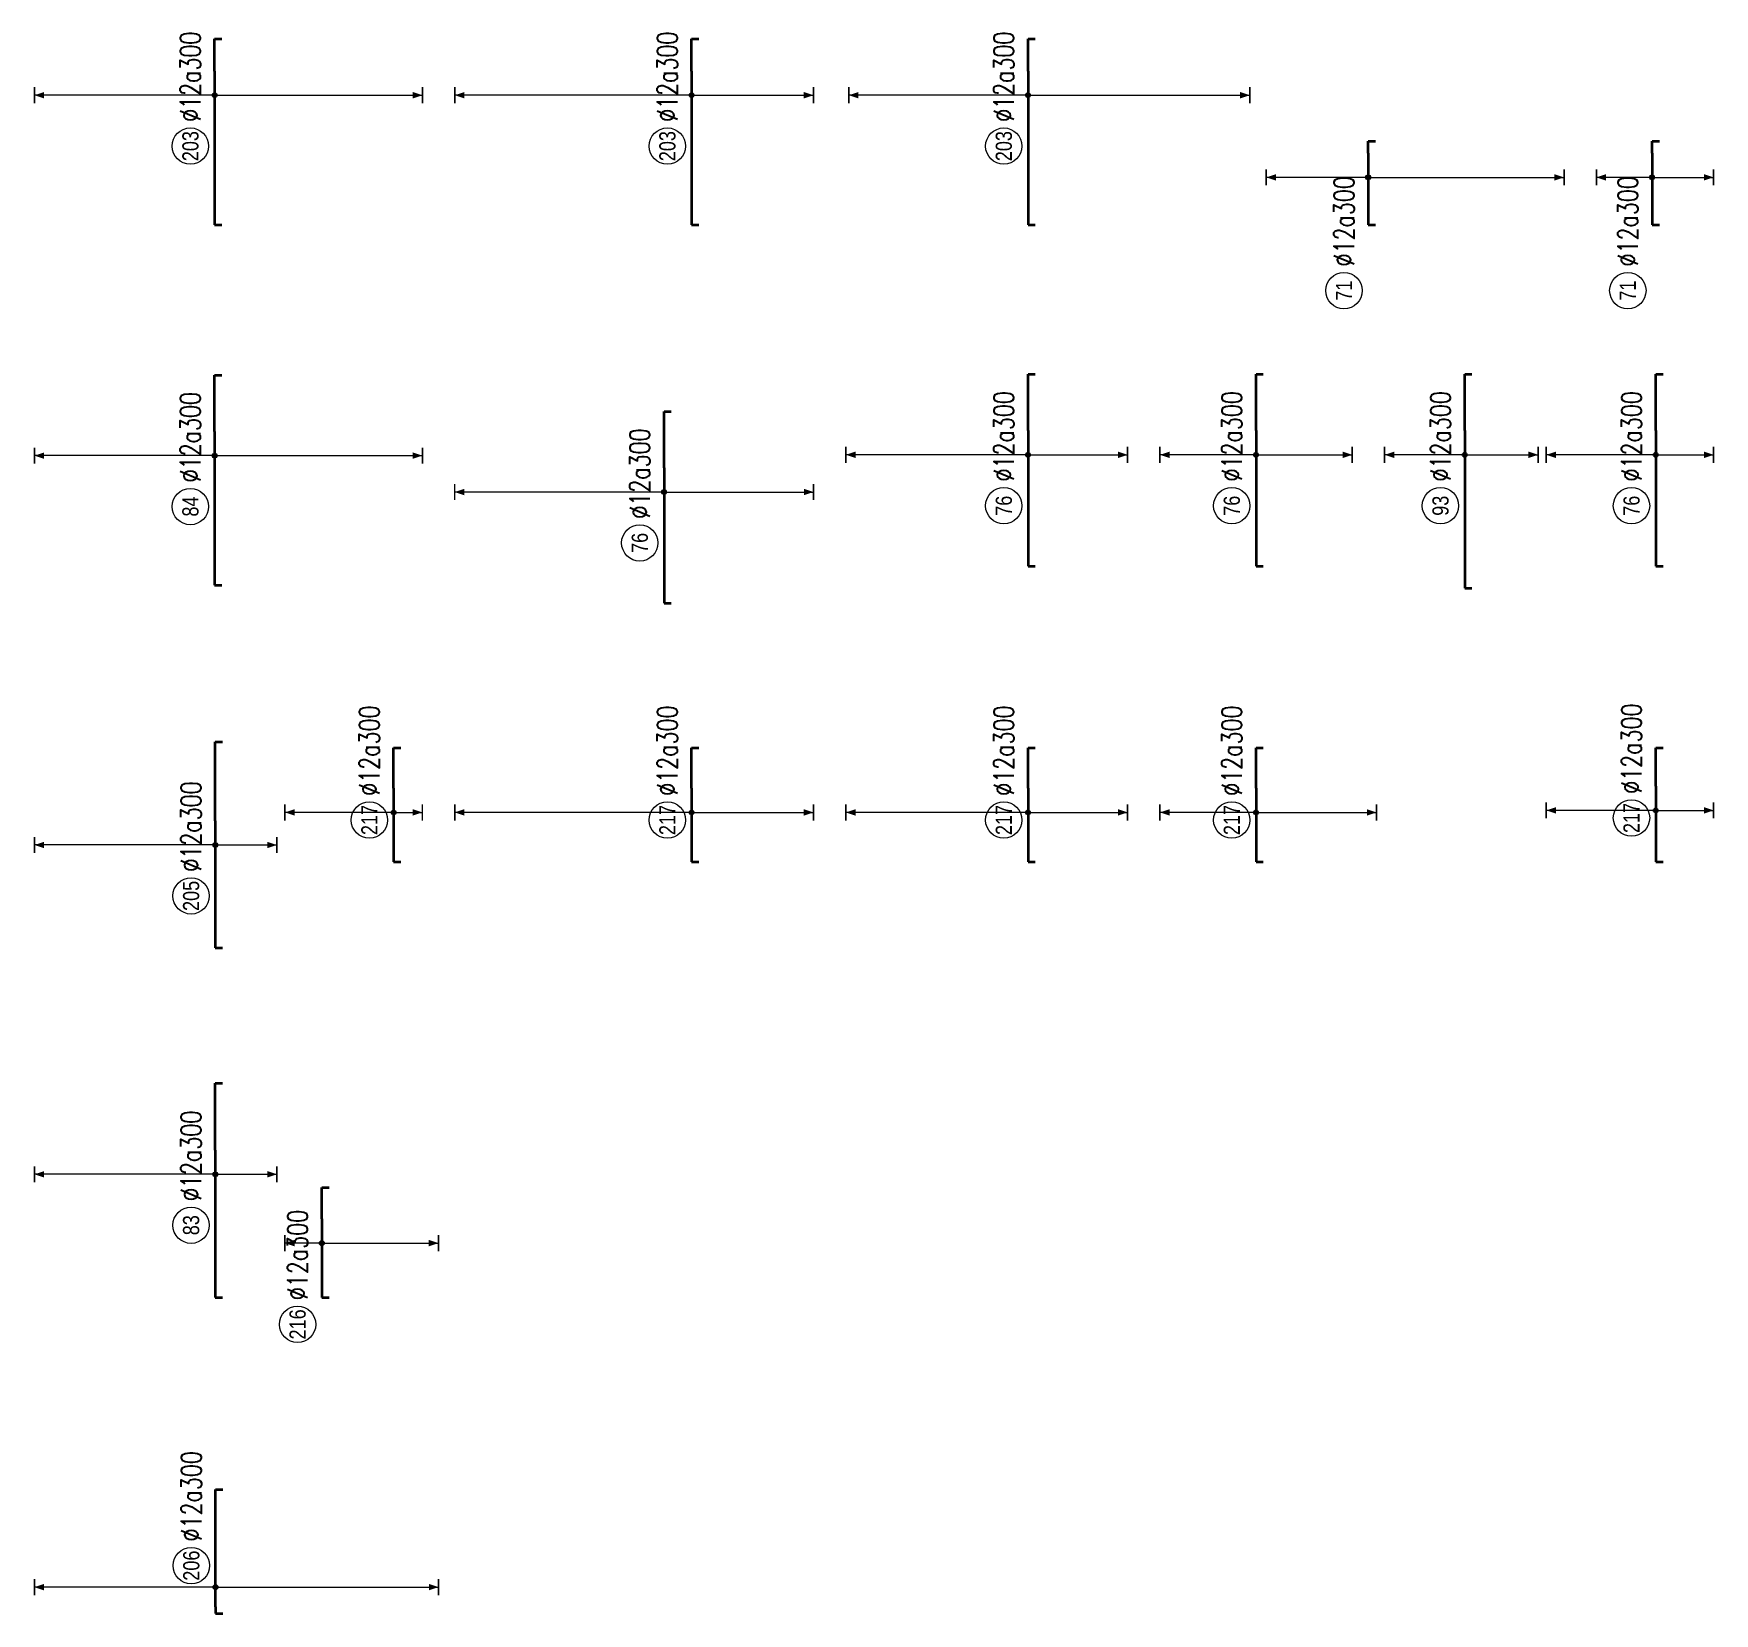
# Model space of a CAD drawing. Header units: millimetres. Extents: x -247377 to 927516, y -864259 to 155594.
# Drawn here: x 175549 to 217139, y -338570 to -299470 of the extents above; entities that cross this region are included whole.
import ezdxf
from ezdxf.enums import TextEntityAlignment as Align

# ---------------------------------------------------------------- set-up
doc = ezdxf.new("R2010")
doc.units = ezdxf.units.MM
doc.header["$MEASUREMENT"] = 0
for name, color, linetype, lineweight in [('NDC_S_DIM', 1, 'Continuous', 15), ('NDC_S_REBAR', 4, 'Continuous', 35), ('NDC_S_VN TEXT', 7, 'Continuous', 20)]:
    doc.layers.add(name, color=color, linetype=linetype, lineweight=lineweight)
doc.styles.add('ARIAL', font='arial.ttf', dxfattribs={"width": 0.8})
doc.styles.add('NDC_EN TXT', font='romans.shx', dxfattribs={"width": 0.8})

# ---------------------------------------------------------------- blocks, each defined once
blk = doc.blocks.new('*U423')
h = blk.add_hatch(color=6)
edge = h.paths.add_edge_path()
edge.add_arc((2.44, 0), 0.3, 0, 360)
at = {"layer": 'NDC_S_DIM', "color": 8}
for q in [(2.44, 22.41), (2.44, -27.59)]:
    blk.add_line((2.44, 0), q, dxfattribs=at)
for points in [[(1.44, 22.41, 0.2, 0.2, 0), (3.44, 22.41, 0, 0, 0)], [(1.44, -27.59, 0.2, 0.2, 0), (3.44, -27.59, 0, 0, 0)]]:
    blk.add_lwpolyline(points, format="xyseb", dxfattribs=at)
at = {"layer": 'NDC_S_DIM'}
blk.add_circle((5.1, 3), 2.25, dxfattribs=at)
at = {"layer": 'NDC_S_DIM', "color": 6}
blk.add_circle((2.44, 0), 0.3, dxfattribs=at)
at = {"layer": 'NDC_S_DIM', "color": 8}
for points in [[(2.04, 21.21), (2.44, 22.41), (2.84, 21.21)], [(2.04, -26.39), (2.44, -27.59), (2.84, -26.39)]]:
    blk.add_solid(points, dxfattribs=at)
at = {"layer": 'NDC_S_REBAR'}
for p, q in [((0, 0), (-0.81, 0)), ((-0.81, 0), (-0.81, -0.9)), ((0, 0), (14.54, 0)), ((14.54, 0), (14.54, -0.9)), ((-0.81, -0.9), (-0.81, -0.9)), ((14.54, -0.9), (14.54, -0.9))]:
    blk.add_line(p, q, dxfattribs=at)
at = {"layer": 'NDC_S_VN TEXT', "color": 3, "style": 'NDC_EN TXT', "width": 0.75}
blk.add_attdef('DKT', (8.1, 1.75), '', height=2.5, dxfattribs=at)
at = {"layer": 'NDC_S_VN TEXT', "style": 'ARIAL', "width": 0.8}
blk.add_attdef('KHT', text='', height=2, dxfattribs=at).set_placement((5.1, 3), align=Align.MIDDLE_CENTER)
blk = doc.blocks.new('*U424')
h = blk.add_hatch(color=6)
edge = h.paths.add_edge_path()
edge.add_arc((-2.99, 0), 0.3, 0, 360)
at = {"layer": 'NDC_S_DIM', "color": 8}
for q in [(-2.99, 22.38), (-2.99, -7.62)]:
    blk.add_line((-2.99, 0), q, dxfattribs=at)
for points in [[(-3.99, 22.38, 0.2, 0.2, 0), (-1.99, 22.38, 0, 0, 0)], [(-3.99, -7.62, 0.2, 0.2, 0), (-1.99, -7.62, 0, 0, 0)]]:
    blk.add_lwpolyline(points, format="xyseb", dxfattribs=at)
at = {"layer": 'NDC_S_DIM'}
blk.add_circle((-9.29, 3), 2.25, dxfattribs=at)
at = {"layer": 'NDC_S_DIM', "color": 6}
blk.add_circle((-2.99, 0), 0.3, dxfattribs=at)
at = {"layer": 'NDC_S_DIM', "color": 8}
for points in [[(-3.39, 21.18), (-2.99, 22.38), (-2.59, 21.18)], [(-3.39, -6.42), (-2.99, -7.62), (-2.59, -6.42)]]:
    blk.add_solid(points, dxfattribs=at)
at = {"layer": 'NDC_S_REBAR'}
for p, q in [((0, 0), (-18.23, 0)), ((-18.23, 0), (-18.23, -0.9)), ((0, 0), (8.27, 0)), ((8.27, 0), (8.27, -0.9)), ((-18.23, -0.9), (-18.23, -0.9)), ((8.27, -0.9), (8.27, -0.9))]:
    blk.add_line(p, q, dxfattribs=at)
at = {"layer": 'NDC_S_VN TEXT', "color": 3, "style": 'NDC_EN TXT', "width": 0.75}
blk.add_attdef('DKT', (-6.29, 1.75), '', height=2.5, dxfattribs=at)
at = {"layer": 'NDC_S_VN TEXT', "style": 'ARIAL', "width": 0.8}
blk.add_attdef('KHT', text='', height=2, dxfattribs=at).set_placement((-9.29, 3), align=Align.MIDDLE_CENTER)
blk = doc.blocks.new('*U426')
h = blk.add_hatch(color=6)
edge = h.paths.add_edge_path()
edge.add_arc((-2.99, 0), 0.3, 0, 360)
at = {"layer": 'NDC_S_DIM', "color": 8}
for q in [(-2.99, 22.38), (-2.99, -7.62)]:
    blk.add_line((-2.99, 0), q, dxfattribs=at)
for points in [[(-3.99, 22.38, 0.2, 0.2, 0), (-1.99, 22.38, 0, 0, 0)], [(-3.99, -7.62, 0.2, 0.2, 0), (-1.99, -7.62, 0, 0, 0)]]:
    blk.add_lwpolyline(points, format="xyseb", dxfattribs=at)
at = {"layer": 'NDC_S_DIM'}
blk.add_circle((-9.29, 3), 2.25, dxfattribs=at)
at = {"layer": 'NDC_S_DIM', "color": 6}
blk.add_circle((-2.99, 0), 0.3, dxfattribs=at)
at = {"layer": 'NDC_S_DIM', "color": 8}
for points in [[(-3.39, 21.18), (-2.99, 22.38), (-2.59, 21.18)], [(-3.39, -6.42), (-2.99, -7.62), (-2.59, -6.42)]]:
    blk.add_solid(points, dxfattribs=at)
at = {"layer": 'NDC_S_REBAR'}
for p, q in [((0, 0), (-15.73, 0)), ((-15.73, 0), (-15.73, -0.9)), ((0, 0), (9.77, 0)), ((9.77, 0), (9.77, -0.9)), ((-15.73, -0.9), (-15.73, -0.9)), ((9.77, -0.9), (9.77, -0.9))]:
    blk.add_line(p, q, dxfattribs=at)
at = {"layer": 'NDC_S_VN TEXT', "color": 3, "style": 'NDC_EN TXT', "width": 0.75}
blk.add_attdef('DKT', (-6.29, 1.75), '', height=2.5, dxfattribs=at)
at = {"layer": 'NDC_S_VN TEXT', "style": 'ARIAL', "width": 0.8}
blk.add_attdef('KHT', text='', height=2, dxfattribs=at).set_placement((-9.29, 3), align=Align.MIDDLE_CENTER)
blk = doc.blocks.new('*U425')
h = blk.add_hatch(color=6)
edge = h.paths.add_edge_path()
edge.add_arc((-2.99, 0), 0.3, 0, 360)
at = {"layer": 'NDC_S_DIM', "color": 8}
for q in [(-2.99, 4.56), (-2.99, -14.44)]:
    blk.add_line((-2.99, 0), q, dxfattribs=at)
for points in [[(-3.99, 4.56, 0.2, 0.2, 0), (-1.99, 4.56, 0, 0, 0)], [(-3.99, -14.44, 0.2, 0.2, 0), (-1.99, -14.44, 0, 0, 0)]]:
    blk.add_lwpolyline(points, format="xyseb", dxfattribs=at)
at = {"layer": 'NDC_S_DIM'}
blk.add_circle((-13.05, 3), 2.25, dxfattribs=at)
at = {"layer": 'NDC_S_DIM', "color": 6}
blk.add_circle((-2.99, 0), 0.3, dxfattribs=at)
at = {"layer": 'NDC_S_DIM', "color": 8}
for points in [[(-3.39, 3.36), (-2.99, 4.56), (-2.59, 3.36)], [(-3.39, -13.24), (-2.99, -14.44), (-2.59, -13.24)]]:
    blk.add_solid(points, dxfattribs=at)
at = {"layer": 'NDC_S_REBAR'}
for p, q in [((0, 0), (-9.71, 0)), ((-9.71, 0), (-9.71, -0.9)), ((0, 0), (3.89, 0)), ((3.89, 0), (3.89, -0.9)), ((-9.71, -0.9), (-9.71, -0.9)), ((3.89, -0.9), (3.89, -0.9))]:
    blk.add_line(p, q, dxfattribs=at)
at = {"layer": 'NDC_S_VN TEXT', "color": 3, "style": 'NDC_EN TXT', "width": 0.75}
blk.add_attdef('DKT', (-10.05, 1.75), '', height=2.5, dxfattribs=at)
at = {"layer": 'NDC_S_VN TEXT', "style": 'ARIAL', "width": 0.8}
blk.add_attdef('KHT', text='', height=2, dxfattribs=at).set_placement((-13.05, 3), align=Align.MIDDLE_CENTER)
blk = doc.blocks.new('*U428')
h = blk.add_hatch(color=6)
edge = h.paths.add_edge_path()
edge.add_arc((-2.99, 0), 0.3, 0, 360)
at = {"layer": 'NDC_S_DIM', "color": 8}
for q in [(-2.99, 22.3), (-2.99, -25.7)]:
    blk.add_line((-2.99, 0), q, dxfattribs=at)
for points in [[(-3.99, 22.3, 0.2, 0.2, 0), (-1.99, 22.3, 0, 0, 0)], [(-3.99, -25.7, 0.2, 0.2, 0), (-1.99, -25.7, 0, 0, 0)]]:
    blk.add_lwpolyline(points, format="xyseb", dxfattribs=at)
at = {"layer": 'NDC_S_DIM'}
blk.add_circle((-9.29, 3), 2.25, dxfattribs=at)
at = {"layer": 'NDC_S_DIM', "color": 6}
blk.add_circle((-2.99, 0), 0.3, dxfattribs=at)
at = {"layer": 'NDC_S_DIM', "color": 8}
for points in [[(-3.39, 21.1), (-2.99, 22.3), (-2.59, 21.1)], [(-3.39, -24.5), (-2.99, -25.7), (-2.59, -24.5)]]:
    blk.add_solid(points, dxfattribs=at)
at = {"layer": 'NDC_S_REBAR'}
for p, q in [((0, 0), (-19.01, 0)), ((-19.01, 0), (-19.01, -0.9)), ((0, 0), (3.99, 0)), ((3.99, 0), (3.99, -0.9)), ((-19.01, -0.9), (-19.01, -0.9)), ((3.99, -0.9), (3.99, -0.9))]:
    blk.add_line(p, q, dxfattribs=at)
at = {"layer": 'NDC_S_VN TEXT', "color": 3, "style": 'NDC_EN TXT', "width": 0.75}
blk.add_attdef('DKT', (-6.29, 1.75), '', height=2.5, dxfattribs=at)
at = {"layer": 'NDC_S_VN TEXT', "style": 'ARIAL', "width": 0.8}
blk.add_attdef('KHT', text='', height=2, dxfattribs=at).set_placement((-9.29, 3), align=Align.MIDDLE_CENTER)
blk = doc.blocks.new('*U427')
h = blk.add_hatch(color=6)
edge = h.paths.add_edge_path()
edge.add_arc((-2.99, 0), 0.3, 0, 360)
at = {"layer": 'NDC_S_DIM', "color": 8}
for q in [(-2.99, 22.3), (-2.99, -25.7)]:
    blk.add_line((-2.99, 0), q, dxfattribs=at)
for points in [[(-3.99, 22.3, 0.2, 0.2, 0), (-1.99, 22.3, 0, 0, 0)], [(-3.99, -25.7, 0.2, 0.2, 0), (-1.99, -25.7, 0, 0, 0)]]:
    blk.add_lwpolyline(points, format="xyseb", dxfattribs=at)
at = {"layer": 'NDC_S_DIM'}
blk.add_circle((-9.29, 3), 2.25, dxfattribs=at)
at = {"layer": 'NDC_S_DIM', "color": 6}
blk.add_circle((-2.99, 0), 0.3, dxfattribs=at)
at = {"layer": 'NDC_S_DIM', "color": 8}
for points in [[(-3.39, 21.1), (-2.99, 22.3), (-2.59, 21.1)], [(-3.39, -24.5), (-2.99, -25.7), (-2.59, -24.5)]]:
    blk.add_solid(points, dxfattribs=at)
at = {"layer": 'NDC_S_REBAR'}
for p, q in [((0, 0), (-19.01, 0)), ((-19.01, 0), (-19.01, -0.9)), ((0, 0), (6.99, 0)), ((6.99, 0), (6.99, -0.9)), ((-19.01, -0.9), (-19.01, -0.9)), ((6.99, -0.9), (6.99, -0.9))]:
    blk.add_line(p, q, dxfattribs=at)
at = {"layer": 'NDC_S_VN TEXT', "color": 3, "style": 'NDC_EN TXT', "width": 0.75}
blk.add_attdef('DKT', (-6.29, 1.75), '', height=2.5, dxfattribs=at)
at = {"layer": 'NDC_S_VN TEXT', "style": 'ARIAL', "width": 0.8}
blk.add_attdef('KHT', text='', height=2, dxfattribs=at).set_placement((-9.29, 3), align=Align.MIDDLE_CENTER)
blk = doc.blocks.new('*U435')
h = blk.add_hatch(color=6)
edge = h.paths.add_edge_path()
edge.add_arc((-2.99, 0), 0.3, 0, 360)
at = {"layer": 'NDC_S_DIM', "color": 8}
for q in [(-2.99, 13.45), (-2.99, -3.55)]:
    blk.add_line((-2.99, 0), q, dxfattribs=at)
for points in [[(-3.99, 13.45, 0.2, 0.2, 0), (-1.99, 13.45, 0, 0, 0)], [(-3.99, -3.55, 0.2, 0.2, 0), (-1.99, -3.55, 0, 0, 0)]]:
    blk.add_lwpolyline(points, format="xyseb", dxfattribs=at)
at = {"layer": 'NDC_S_DIM'}
blk.add_circle((-3.93, 3), 2.25, dxfattribs=at)
at = {"layer": 'NDC_S_DIM', "color": 6}
blk.add_circle((-2.99, 0), 0.3, dxfattribs=at)
at = {"layer": 'NDC_S_DIM', "color": 8}
for points in [[(-3.39, 12.25), (-2.99, 13.45), (-2.59, 12.25)], [(-3.39, -2.35), (-2.99, -3.55), (-2.59, -2.35)]]:
    blk.add_solid(points, dxfattribs=at)
at = {"layer": 'NDC_S_REBAR'}
for p, q in [((0, 0), (-9.11, 0)), ((-9.11, 0), (-9.11, -0.9)), ((0, 0), (4.99, 0)), ((4.99, 0), (4.99, -0.9)), ((-9.11, -0.9), (-9.11, -0.9)), ((4.99, -0.9), (4.99, -0.9))]:
    blk.add_line(p, q, dxfattribs=at)
at = {"layer": 'NDC_S_VN TEXT', "color": 3, "style": 'NDC_EN TXT', "width": 0.75}
blk.add_attdef('DKT', (-0.93, 1.75), '', height=2.5, dxfattribs=at)
at = {"layer": 'NDC_S_VN TEXT', "style": 'ARIAL', "width": 0.8}
blk.add_attdef('KHT', text='', height=2, dxfattribs=at).set_placement((-3.93, 3), align=Align.MIDDLE_CENTER)
blk = doc.blocks.new('*U432')
h = blk.add_hatch(color=6)
edge = h.paths.add_edge_path()
edge.add_arc((-2.99, 0), 0.3, 0, 360)
at = {"layer": 'NDC_S_DIM', "color": 8}
for q in [(-2.99, 29.31), (-2.99, -15.08)]:
    blk.add_line((-2.99, 0), q, dxfattribs=at)
for points in [[(-3.99, 29.31, 0.2, 0.2, 0), (-1.99, 29.31, 0, 0, 0)], [(-3.99, -15.08, 0.2, 0.2, 0), (-1.99, -15.08, 0, 0, 0)]]:
    blk.add_lwpolyline(points, format="xyseb", dxfattribs=at)
at = {"layer": 'NDC_S_DIM'}
blk.add_circle((-3.93, 3), 2.25, dxfattribs=at)
at = {"layer": 'NDC_S_DIM', "color": 6}
blk.add_circle((-2.99, 0), 0.3, dxfattribs=at)
at = {"layer": 'NDC_S_DIM', "color": 8}
for points in [[(-3.39, 28.11), (-2.99, 29.31), (-2.59, 28.11)], [(-3.39, -13.88), (-2.99, -15.08), (-2.59, -13.88)]]:
    blk.add_solid(points, dxfattribs=at)
at = {"layer": 'NDC_S_REBAR'}
for p, q in [((0, 0), (-9.11, 0)), ((-9.11, 0), (-9.11, -0.9)), ((0, 0), (4.99, 0)), ((4.99, 0), (4.99, -0.9)), ((-9.11, -0.9), (-9.11, -0.9)), ((4.99, -0.9), (4.99, -0.9))]:
    blk.add_line(p, q, dxfattribs=at)
at = {"layer": 'NDC_S_VN TEXT', "color": 3, "style": 'NDC_EN TXT', "width": 0.75}
blk.add_attdef('DKT', (-0.93, 1.75), '', height=2.5, dxfattribs=at)
at = {"layer": 'NDC_S_VN TEXT', "style": 'ARIAL', "width": 0.8}
blk.add_attdef('KHT', text='', height=2, dxfattribs=at).set_placement((-3.93, 3), align=Align.MIDDLE_CENTER)
blk = doc.blocks.new('*U436')
h = blk.add_hatch(color=6)
edge = h.paths.add_edge_path()
edge.add_arc((-2.99, 0), 0.3, 0, 360)
at = {"layer": 'NDC_S_DIM', "color": 8}
for q in [(-2.99, 29.31), (-2.99, -15.08)]:
    blk.add_line((-2.99, 0), q, dxfattribs=at)
for points in [[(-3.99, 29.31, 0.2, 0.2, 0), (-1.99, 29.31, 0, 0, 0)], [(-3.99, -15.08, 0.2, 0.2, 0), (-1.99, -15.08, 0, 0, 0)]]:
    blk.add_lwpolyline(points, format="xyseb", dxfattribs=at)
at = {"layer": 'NDC_S_DIM'}
blk.add_circle((-9.29, 3), 2.25, dxfattribs=at)
at = {"layer": 'NDC_S_DIM', "color": 6}
blk.add_circle((-2.99, 0), 0.3, dxfattribs=at)
at = {"layer": 'NDC_S_DIM', "color": 8}
for points in [[(-3.39, 28.11), (-2.99, 29.31), (-2.59, 28.11)], [(-3.39, -13.88), (-2.99, -15.08), (-2.59, -13.88)]]:
    blk.add_solid(points, dxfattribs=at)
at = {"layer": 'NDC_S_REBAR'}
for p, q in [((0, 0), (-19.01, 0)), ((-19.01, 0), (-19.01, -0.9)), ((0, 0), (3.99, 0)), ((3.99, 0), (3.99, -0.9)), ((-19.01, -0.9), (-19.01, -0.9)), ((3.99, -0.9), (3.99, -0.9))]:
    blk.add_line(p, q, dxfattribs=at)
at = {"layer": 'NDC_S_VN TEXT', "color": 3, "style": 'NDC_EN TXT', "width": 0.75}
blk.add_attdef('DKT', (-6.29, 1.75), '', height=2.5, dxfattribs=at)
at = {"layer": 'NDC_S_VN TEXT', "style": 'ARIAL', "width": 0.8}
blk.add_attdef('KHT', text='', height=2, dxfattribs=at).set_placement((-9.29, 3), align=Align.MIDDLE_CENTER)
blk = doc.blocks.new('*U893')
h = blk.add_hatch(color=6)
edge = h.paths.add_edge_path()
edge.add_arc((-2.99, 0), 0.3, 0, 360)
at = {"layer": 'NDC_S_DIM', "color": 8}
for q in [(-2.99, 25.9), (-2.99, -18.5)]:
    blk.add_line((-2.99, 0), q, dxfattribs=at)
for points in [[(-3.99, 25.9, 0.2, 0.2, 0), (-1.99, 25.9, 0, 0, 0)], [(-3.99, -18.5, 0.2, 0.2, 0), (-1.99, -18.5, 0, 0, 0)]]:
    blk.add_lwpolyline(points, format="xyseb", dxfattribs=at)
at = {"layer": 'NDC_S_DIM'}
blk.add_circle((-9.29, 3), 2.25, dxfattribs=at)
at = {"layer": 'NDC_S_DIM', "color": 6}
blk.add_circle((-2.99, 0), 0.3, dxfattribs=at)
at = {"layer": 'NDC_S_DIM', "color": 8}
for points in [[(-3.39, 24.7), (-2.99, 25.9), (-2.59, 24.7)], [(-3.39, -17.3), (-2.99, -18.5), (-2.59, -17.3)]]:
    blk.add_solid(points, dxfattribs=at)
at = {"layer": 'NDC_S_REBAR'}
for p, q in [((0, 0), (-16.76, 0)), ((-16.76, 0), (-16.76, -0.9)), ((0, 0), (6.99, 0)), ((6.99, 0), (6.99, -0.9)), ((-16.76, -0.9), (-16.76, -0.9)), ((6.99, -0.9), (6.99, -0.9))]:
    blk.add_line(p, q, dxfattribs=at)
at = {"layer": 'NDC_S_VN TEXT', "color": 3, "style": 'NDC_EN TXT', "width": 0.75}
blk.add_attdef('DKT', (-6.29, 1.75), '', height=2.5, dxfattribs=at)
at = {"layer": 'NDC_S_VN TEXT', "style": 'ARIAL', "width": 0.8}
blk.add_attdef('KHT', text='', height=2, dxfattribs=at).set_placement((-9.29, 3), align=Align.MIDDLE_CENTER)
blk = doc.blocks.new('*U441')
h = blk.add_hatch(color=6)
edge = h.paths.add_edge_path()
edge.add_arc((-2.99, 0), 0.3, 0, 360)
at = {"layer": 'NDC_S_DIM', "color": 8}
for q in [(-2.99, 22.54), (-2.99, -12.32)]:
    blk.add_line((-2.99, 0), q, dxfattribs=at)
for points in [[(-3.99, 22.54, 0.2, 0.2, 0), (-1.99, 22.54, 0, 0, 0)], [(-3.99, -12.32, 0.2, 0.2, 0), (-1.99, -12.32, 0, 0, 0)]]:
    blk.add_lwpolyline(points, format="xyseb", dxfattribs=at)
at = {"layer": 'NDC_S_DIM'}
blk.add_circle((-3.93, 3), 2.25, dxfattribs=at)
at = {"layer": 'NDC_S_DIM', "color": 6}
blk.add_circle((-2.99, 0), 0.3, dxfattribs=at)
at = {"layer": 'NDC_S_DIM', "color": 8}
for points in [[(-3.39, 21.34), (-2.99, 22.54), (-2.59, 21.34)], [(-3.39, -11.12), (-2.99, -12.32), (-2.59, -11.12)]]:
    blk.add_solid(points, dxfattribs=at)
at = {"layer": 'NDC_S_REBAR'}
for p, q in [((0, 0), (-9.11, 0)), ((-9.11, 0), (-9.11, -0.9)), ((0, 0), (4.99, 0)), ((4.99, 0), (4.99, -0.9)), ((-9.11, -0.9), (-9.11, -0.9)), ((4.99, -0.9), (4.99, -0.9))]:
    blk.add_line(p, q, dxfattribs=at)
at = {"layer": 'NDC_S_VN TEXT', "color": 3, "style": 'NDC_EN TXT', "width": 0.75}
blk.add_attdef('DKT', (-0.93, 1.75), '', height=2.5, dxfattribs=at)
at = {"layer": 'NDC_S_VN TEXT', "style": 'ARIAL', "width": 0.8}
blk.add_attdef('KHT', text='', height=2, dxfattribs=at).set_placement((-3.93, 3), align=Align.MIDDLE_CENTER)
blk = doc.blocks.new('*U440')
h = blk.add_hatch(color=6)
edge = h.paths.add_edge_path()
edge.add_arc((-2.99, 0), 0.3, 0, 360)
at = {"layer": 'NDC_S_DIM', "color": 8}
for q in [(-2.99, 11.89), (-2.99, -14.91)]:
    blk.add_line((-2.99, 0), q, dxfattribs=at)
for points in [[(-3.99, 11.89, 0.2, 0.2, 0), (-1.99, 11.89, 0, 0, 0)], [(-3.99, -14.91, 0.2, 0.2, 0), (-1.99, -14.91, 0, 0, 0)]]:
    blk.add_lwpolyline(points, format="xyseb", dxfattribs=at)
at = {"layer": 'NDC_S_DIM'}
blk.add_circle((-3.93, 3), 2.25, dxfattribs=at)
at = {"layer": 'NDC_S_DIM', "color": 6}
blk.add_circle((-2.99, 0), 0.3, dxfattribs=at)
at = {"layer": 'NDC_S_DIM', "color": 8}
for points in [[(-3.39, 10.69), (-2.99, 11.89), (-2.59, 10.69)], [(-3.39, -13.71), (-2.99, -14.91), (-2.59, -13.71)]]:
    blk.add_solid(points, dxfattribs=at)
at = {"layer": 'NDC_S_REBAR'}
for p, q in [((0, 0), (-9.11, 0)), ((-9.11, 0), (-9.11, -0.9)), ((0, 0), (4.99, 0)), ((4.99, 0), (4.99, -0.9)), ((-9.11, -0.9), (-9.11, -0.9)), ((4.99, -0.9), (4.99, -0.9))]:
    blk.add_line(p, q, dxfattribs=at)
at = {"layer": 'NDC_S_VN TEXT', "color": 3, "style": 'NDC_EN TXT', "width": 0.75}
blk.add_attdef('DKT', (-0.93, 1.75), '', height=2.5, dxfattribs=at)
at = {"layer": 'NDC_S_VN TEXT', "style": 'ARIAL', "width": 0.8}
blk.add_attdef('KHT', text='', height=2, dxfattribs=at).set_placement((-3.93, 3), align=Align.MIDDLE_CENTER)
blk = doc.blocks.new('*U439')
h = blk.add_hatch(color=6)
edge = h.paths.add_edge_path()
edge.add_arc((-2.99, 0), 0.3, 0, 360)
at = {"layer": 'NDC_S_DIM', "color": 8}
for q in [(-2.99, 13.54), (-2.99, -7.16)]:
    blk.add_line((-2.99, 0), q, dxfattribs=at)
for points in [[(-3.99, 13.54, 0.2, 0.2, 0), (-1.99, 13.54, 0, 0, 0)], [(-3.99, -7.16, 0.2, 0.2, 0), (-1.99, -7.16, 0, 0, 0)]]:
    blk.add_lwpolyline(points, format="xyseb", dxfattribs=at)
at = {"layer": 'NDC_S_DIM'}
blk.add_circle((-3.93, 3), 2.25, dxfattribs=at)
at = {"layer": 'NDC_S_DIM', "color": 6}
blk.add_circle((-2.99, 0), 0.3, dxfattribs=at)
at = {"layer": 'NDC_S_DIM', "color": 8}
for points in [[(-3.39, 12.34), (-2.99, 13.54), (-2.59, 12.34)], [(-3.39, -5.96), (-2.99, -7.16), (-2.59, -5.96)]]:
    blk.add_solid(points, dxfattribs=at)
at = {"layer": 'NDC_S_REBAR'}
for p, q in [((0, 0), (-9.36, 0)), ((-9.36, 0), (-9.36, -0.9)), ((0, 0), (4.74, 0)), ((4.74, 0), (4.74, -0.9)), ((-9.36, -0.9), (-9.36, -0.9)), ((4.74, -0.9), (4.74, -0.9))]:
    blk.add_line(p, q, dxfattribs=at)
at = {"layer": 'NDC_S_VN TEXT', "color": 3, "style": 'NDC_EN TXT', "width": 0.75}
blk.add_attdef('DKT', (-0.93, 1.75), '', height=2.5, dxfattribs=at)
at = {"layer": 'NDC_S_VN TEXT', "style": 'ARIAL', "width": 0.8}
blk.add_attdef('KHT', text='', height=2, dxfattribs=at).set_placement((-3.93, 3), align=Align.MIDDLE_CENTER)
blk = doc.blocks.new('*U442')
h = blk.add_hatch(color=6)
edge = h.paths.add_edge_path()
edge.add_arc((-2.99, 0), 0.3, 0, 360)
at = {"layer": 'NDC_S_DIM', "color": 8}
for q in [(-2.99, 22.54), (-2.99, -12.32)]:
    blk.add_line((-2.99, 0), q, dxfattribs=at)
for points in [[(-3.99, 22.54, 0.2, 0.2, 0), (-1.99, 22.54, 0, 0, 0)], [(-3.99, -12.32, 0.2, 0.2, 0), (-1.99, -12.32, 0, 0, 0)]]:
    blk.add_lwpolyline(points, format="xyseb", dxfattribs=at)
at = {"layer": 'NDC_S_DIM'}
blk.add_circle((-9.29, 3), 2.25, dxfattribs=at)
at = {"layer": 'NDC_S_DIM', "color": 6}
blk.add_circle((-2.99, 0), 0.3, dxfattribs=at)
at = {"layer": 'NDC_S_DIM', "color": 8}
for points in [[(-3.39, 21.34), (-2.99, 22.54), (-2.59, 21.34)], [(-3.39, -11.12), (-2.99, -12.32), (-2.59, -11.12)]]:
    blk.add_solid(points, dxfattribs=at)
at = {"layer": 'NDC_S_REBAR'}
for p, q in [((0, 0), (-16.76, 0)), ((-16.76, 0), (-16.76, -0.9)), ((0, 0), (6.99, 0)), ((6.99, 0), (6.99, -0.9)), ((-16.76, -0.9), (-16.76, -0.9)), ((6.99, -0.9), (6.99, -0.9))]:
    blk.add_line(p, q, dxfattribs=at)
at = {"layer": 'NDC_S_VN TEXT', "color": 3, "style": 'NDC_EN TXT', "width": 0.75}
blk.add_attdef('DKT', (-6.29, 1.75), '', height=2.5, dxfattribs=at)
at = {"layer": 'NDC_S_VN TEXT', "style": 'ARIAL', "width": 0.8}
blk.add_attdef('KHT', text='', height=2, dxfattribs=at).set_placement((-9.29, 3), align=Align.MIDDLE_CENTER)
blk = doc.blocks.new('*U443')
h = blk.add_hatch(color=6)
edge = h.paths.add_edge_path()
edge.add_arc((-2.99, 0), 0.3, 0, 360)
at = {"layer": 'NDC_S_DIM', "color": 8}
for q in [(-2.99, 22.18), (-2.99, -27.44)]:
    blk.add_line((-2.99, 0), q, dxfattribs=at)
for points in [[(-3.99, 22.18, 0.2, 0.2, 0), (-1.99, 22.18, 0, 0, 0)], [(-3.99, -27.44, 0.2, 0.2, 0), (-1.99, -27.44, 0, 0, 0)]]:
    blk.add_lwpolyline(points, format="xyseb", dxfattribs=at)
at = {"layer": 'NDC_S_DIM'}
blk.add_circle((-9.29, 3), 2.25, dxfattribs=at)
at = {"layer": 'NDC_S_DIM', "color": 6}
blk.add_circle((-2.99, 0), 0.3, dxfattribs=at)
at = {"layer": 'NDC_S_DIM', "color": 8}
for points in [[(-3.39, 20.98), (-2.99, 22.18), (-2.59, 20.98)], [(-3.39, -26.24), (-2.99, -27.44), (-2.59, -26.24)]]:
    blk.add_solid(points, dxfattribs=at)
at = {"layer": 'NDC_S_REBAR'}
for p, q in [((0, 0), (-19.01, 0)), ((-19.01, 0), (-19.01, -0.9)), ((0, 0), (3.99, 0)), ((3.99, 0), (3.99, -0.9)), ((-19.01, -0.9), (-19.01, -0.9)), ((3.99, -0.9), (3.99, -0.9))]:
    blk.add_line(p, q, dxfattribs=at)
at = {"layer": 'NDC_S_VN TEXT', "color": 3, "style": 'NDC_EN TXT', "width": 0.75}
blk.add_attdef('DKT', (-6.29, 1.75), '', height=2.5, dxfattribs=at)
at = {"layer": 'NDC_S_VN TEXT', "style": 'ARIAL', "width": 0.8}
blk.add_attdef('KHT', text='', height=2, dxfattribs=at).set_placement((-9.29, 3), align=Align.MIDDLE_CENTER)
blk = doc.blocks.new('*U444')
h = blk.add_hatch(color=6)
edge = h.paths.add_edge_path()
edge.add_arc((-2.99, 0), 0.3, 0, 360)
at = {"layer": 'NDC_S_DIM', "color": 8}
for q in [(-2.99, 11.89), (-2.99, -11.91)]:
    blk.add_line((-2.99, 0), q, dxfattribs=at)
for points in [[(-3.99, 11.89, 0.2, 0.2, 0), (-1.99, 11.89, 0, 0, 0)], [(-3.99, -11.91, 0.2, 0.2, 0), (-1.99, -11.91, 0, 0, 0)]]:
    blk.add_lwpolyline(points, format="xyseb", dxfattribs=at)
at = {"layer": 'NDC_S_DIM'}
blk.add_circle((-9.29, 3), 2.25, dxfattribs=at)
at = {"layer": 'NDC_S_DIM', "color": 6}
blk.add_circle((-2.99, 0), 0.3, dxfattribs=at)
at = {"layer": 'NDC_S_DIM', "color": 8}
for points in [[(-3.39, 10.69), (-2.99, 11.89), (-2.59, 10.69)], [(-3.39, -10.71), (-2.99, -11.91), (-2.59, -10.71)]]:
    blk.add_solid(points, dxfattribs=at)
at = {"layer": 'NDC_S_REBAR'}
for p, q in [((0, 0), (-16.76, 0)), ((-16.76, 0), (-16.76, -0.9)), ((0, 0), (6.99, 0)), ((6.99, 0), (6.99, -0.9)), ((-16.76, -0.9), (-16.76, -0.9)), ((6.99, -0.9), (6.99, -0.9))]:
    blk.add_line(p, q, dxfattribs=at)
at = {"layer": 'NDC_S_VN TEXT', "color": 3, "style": 'NDC_EN TXT', "width": 0.75}
blk.add_attdef('DKT', (-6.29, 1.75), '', height=2.5, dxfattribs=at)
at = {"layer": 'NDC_S_VN TEXT', "style": 'ARIAL', "width": 0.8}
blk.add_attdef('KHT', text='', height=2, dxfattribs=at).set_placement((-9.29, 3), align=Align.MIDDLE_CENTER)
blk = doc.blocks.new('*U445')
h = blk.add_hatch(color=6)
edge = h.paths.add_edge_path()
edge.add_arc((-2.99, 0), 0.3, 0, 360)
at = {"layer": 'NDC_S_DIM', "color": 8}
for q in [(-2.99, 13.54), (-2.99, -7.16)]:
    blk.add_line((-2.99, 0), q, dxfattribs=at)
for points in [[(-3.99, 13.54, 0.2, 0.2, 0), (-1.99, 13.54, 0, 0, 0)], [(-3.99, -7.16, 0.2, 0.2, 0), (-1.99, -7.16, 0, 0, 0)]]:
    blk.add_lwpolyline(points, format="xyseb", dxfattribs=at)
at = {"layer": 'NDC_S_DIM'}
blk.add_circle((-9.29, 3), 2.25, dxfattribs=at)
at = {"layer": 'NDC_S_DIM', "color": 6}
blk.add_circle((-2.99, 0), 0.3, dxfattribs=at)
at = {"layer": 'NDC_S_DIM', "color": 8}
for points in [[(-3.39, 12.34), (-2.99, 13.54), (-2.59, 12.34)], [(-3.39, -5.96), (-2.99, -7.16), (-2.59, -5.96)]]:
    blk.add_solid(points, dxfattribs=at)
at = {"layer": 'NDC_S_REBAR'}
for p, q in [((0, 0), (-16.76, 0)), ((-16.76, 0), (-16.76, -0.9)), ((0, 0), (6.99, 0)), ((6.99, 0), (6.99, -0.9)), ((-16.76, -0.9), (-16.76, -0.9)), ((6.99, -0.9), (6.99, -0.9))]:
    blk.add_line(p, q, dxfattribs=at)
at = {"layer": 'NDC_S_VN TEXT', "color": 3, "style": 'NDC_EN TXT', "width": 0.75}
blk.add_attdef('DKT', (-6.29, 1.75), '', height=2.5, dxfattribs=at)
at = {"layer": 'NDC_S_VN TEXT', "style": 'ARIAL', "width": 0.8}
blk.add_attdef('KHT', text='', height=2, dxfattribs=at).set_placement((-9.29, 3), align=Align.MIDDLE_CENTER)
blk = doc.blocks.new('*U446')
h = blk.add_hatch(color=6)
edge = h.paths.add_edge_path()
edge.add_arc((-2.99, 0), 0.3, 0, 360)
at = {"layer": 'NDC_S_DIM', "color": 8}
for q in [(-2.99, 12.61), (-2.99, -24.23)]:
    blk.add_line((-2.99, 0), q, dxfattribs=at)
for points in [[(-3.99, 12.61, 0.2, 0.2, 0), (-1.99, 12.61, 0, 0, 0)], [(-3.99, -24.23, 0.2, 0.2, 0), (-1.99, -24.23, 0, 0, 0)]]:
    blk.add_lwpolyline(points, format="xyseb", dxfattribs=at)
at = {"layer": 'NDC_S_DIM'}
blk.add_circle((-17.01, 3), 2.25, dxfattribs=at)
at = {"layer": 'NDC_S_DIM', "color": 6}
blk.add_circle((-2.99, 0), 0.3, dxfattribs=at)
at = {"layer": 'NDC_S_DIM', "color": 8}
for points in [[(-3.39, 11.41), (-2.99, 12.61), (-2.59, 11.41)], [(-3.39, -23.03), (-2.99, -24.23), (-2.59, -23.03)]]:
    blk.add_solid(points, dxfattribs=at)
at = {"layer": 'NDC_S_REBAR'}
for p, q in [((0, 0), (-8.85, 0)), ((-8.85, 0), (-8.85, -0.9)), ((0, 0), (1.5, 0)), ((1.5, 0), (1.5, -0.9)), ((-8.85, -0.9), (-8.85, -0.9)), ((1.5, -0.9), (1.5, -0.9))]:
    blk.add_line(p, q, dxfattribs=at)
at = {"layer": 'NDC_S_VN TEXT', "color": 3, "style": 'NDC_EN TXT', "width": 0.75}
blk.add_attdef('DKT', (-14.01, 1.75), '', height=2.5, dxfattribs=at)
at = {"layer": 'NDC_S_VN TEXT', "style": 'ARIAL', "width": 0.8}
blk.add_attdef('KHT', text='', height=2, dxfattribs=at).set_placement((-17.01, 3), align=Align.MIDDLE_CENTER)
blk = doc.blocks.new('*U447')
h = blk.add_hatch(color=6)
edge = h.paths.add_edge_path()
edge.add_arc((-2.99, 0), 0.3, 0, 360)
at = {"layer": 'NDC_S_DIM', "color": 8}
for q in [(-2.99, 6.89), (-2.99, -7.61)]:
    blk.add_line((-2.99, 0), q, dxfattribs=at)
for points in [[(-3.99, 6.89, 0.2, 0.2, 0), (-1.99, 6.89, 0, 0, 0)], [(-3.99, -7.61, 0.2, 0.2, 0), (-1.99, -7.61, 0, 0, 0)]]:
    blk.add_lwpolyline(points, format="xyseb", dxfattribs=at)
at = {"layer": 'NDC_S_DIM'}
blk.add_circle((-17.01, 3), 2.25, dxfattribs=at)
at = {"layer": 'NDC_S_DIM', "color": 6}
blk.add_circle((-2.99, 0), 0.3, dxfattribs=at)
at = {"layer": 'NDC_S_DIM', "color": 8}
for points in [[(-3.39, 5.69), (-2.99, 6.89), (-2.59, 5.69)], [(-3.39, -6.41), (-2.99, -7.61), (-2.59, -6.41)]]:
    blk.add_solid(points, dxfattribs=at)
at = {"layer": 'NDC_S_REBAR'}
for p, q in [((0, 0), (-8.85, 0)), ((-8.85, 0), (-8.85, -0.9)), ((0, 0), (1.5, 0)), ((1.5, 0), (1.5, -0.9)), ((-8.85, -0.9), (-8.85, -0.9)), ((1.5, -0.9), (1.5, -0.9))]:
    blk.add_line(p, q, dxfattribs=at)
at = {"layer": 'NDC_S_VN TEXT', "color": 3, "style": 'NDC_EN TXT', "width": 0.75}
blk.add_attdef('DKT', (-14.01, 1.75), '', height=2.5, dxfattribs=at)
at = {"layer": 'NDC_S_VN TEXT', "style": 'ARIAL', "width": 0.8}
blk.add_attdef('KHT', text='', height=2, dxfattribs=at).set_placement((-17.01, 3), align=Align.MIDDLE_CENTER)
blk = doc.blocks.new('*U892')
h = blk.add_hatch(color=6)
edge = h.paths.add_edge_path()
edge.add_arc((-2.99, 0), 0.3, 0, 360)
at = {"layer": 'NDC_S_DIM', "color": 8}
for q in [(-2.99, 9.91), (-2.99, -9.09)]:
    blk.add_line((-2.99, 0), q, dxfattribs=at)
for points in [[(-3.99, 9.91, 0.2, 0.2, 0), (-1.99, 9.91, 0, 0, 0)], [(-3.99, -9.09, 0.2, 0.2, 0), (-1.99, -9.09, 0, 0, 0)]]:
    blk.add_lwpolyline(points, format="xyseb", dxfattribs=at)
at = {"layer": 'NDC_S_DIM'}
blk.add_circle((-9.29, 3), 2.25, dxfattribs=at)
at = {"layer": 'NDC_S_DIM', "color": 6}
blk.add_circle((-2.99, 0), 0.3, dxfattribs=at)
at = {"layer": 'NDC_S_DIM', "color": 8}
for points in [[(-3.39, 8.71), (-2.99, 9.91), (-2.59, 8.71)], [(-3.39, -7.89), (-2.99, -9.09), (-2.59, -7.89)]]:
    blk.add_solid(points, dxfattribs=at)
at = {"layer": 'NDC_S_REBAR'}
for p, q in [((0, 0), (-19.51, 0)), ((-19.51, 0), (-19.51, -0.9)), ((0, 0), (6.99, 0)), ((6.99, 0), (6.99, -0.9)), ((-19.51, -0.9), (-19.51, -0.9)), ((6.99, -0.9), (6.99, -0.9))]:
    blk.add_line(p, q, dxfattribs=at)
at = {"layer": 'NDC_S_VN TEXT', "color": 3, "style": 'NDC_EN TXT', "width": 0.75}
blk.add_attdef('DKT', (-6.29, 1.75), '', height=2.5, dxfattribs=at)
at = {"layer": 'NDC_S_VN TEXT', "style": 'ARIAL', "width": 0.8}
blk.add_attdef('KHT', text='', height=2, dxfattribs=at).set_placement((-9.29, 3), align=Align.MIDDLE_CENTER)

msp = doc.modelspace()

# ---------------------------------------------------------------- block references
at = {"xscale": 200, "yscale": 200, "zscale": 200, "rotation": 90}
for name, p, values in [('*U428', (180028.6, -300397.1), {'KHT': '203', 'DKT': '%%C12a300'}), ('*U436', (191830.8, -300397.1), {'KHT': '203', 'DKT': '%%C12a300'}), ('*U443', (200155.6, -300397.1), {'KHT': '203', 'DKT': '%%C12a300'}), ('*U446', (208572.5, -302429.8), {'KHT': '71', 'DKT': '%%C12a300'}), ('*U447', (215597, -302429.8), {'KHT': '71', 'DKT': '%%C12a300'}), ('*U427', (180028.6, -309317.7), {'KHT': '84', 'DKT': '%%C12a300'}), ('*U442', (200155.6, -309297.1), {'KHT': '76', 'DKT': '%%C12a300'}), ('*U444', (205797.2, -309297.1), {'KHT': '76', 'DKT': '%%C12a300'}), ('*U892', (210961.1, -309297.1), {'KHT': '93', 'DKT': '%%C12a300'}), ('*U445', (215687.6, -309297.1), {'KHT': '76', 'DKT': '%%C12a300'}), ('*U893', (191148, -310217.5), {'KHT': '76', 'DKT': '%%C12a300'}), ('*U435', (184458.1, -318147.8), {'KHT': '217', 'DKT': '%%C12a300'}), ('*U432', (191830.8, -318147.8), {'KHT': '217', 'DKT': '%%C12a300'}), ('*U441', (200155.6, -318147.8), {'KHT': '217', 'DKT': '%%C12a300'}), ('*U440', (205797.2, -318147.8), {'KHT': '217', 'DKT': '%%C12a300'}), ('*U439', (215687.6, -318097.8), {'KHT': '217', 'DKT': '%%C12a300'}), ('*U426', (180045.3, -318954), {'KHT': '205', 'DKT': '%%C12a300'}), ('*U424', (180045.3, -327104.4), {'KHT': '83', 'DKT': '%%C12a300'}), ('*U425', (182680.1, -328807.2), {'KHT': '216', 'DKT': '%%C12a300'}), ('*U423', (180050.5, -338408.3), {'KHT': '206', 'DKT': '%%C12a300'})]:
    msp.add_blockref(name, p, dxfattribs=at).add_auto_attribs(values)

doc.saveas('drawing.dxf')
